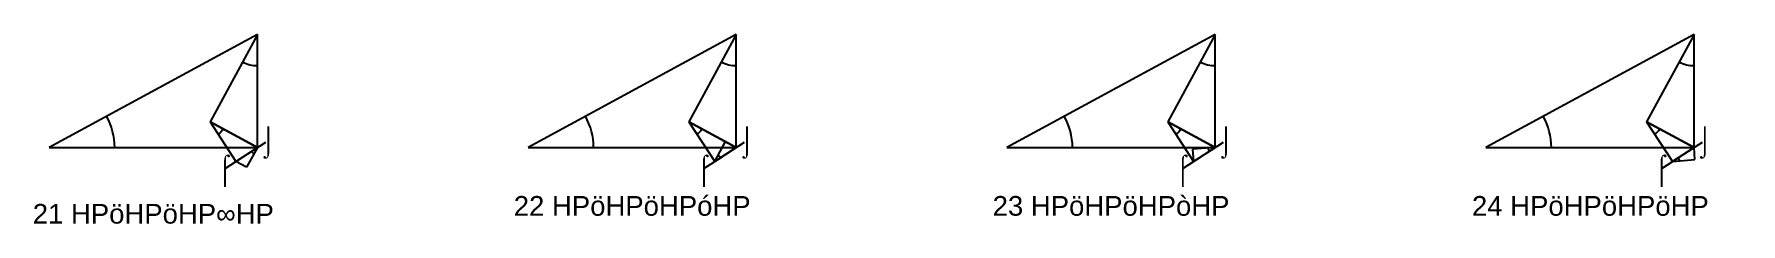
# Model space of a CAD drawing. Header units: millimetres. Extents: x 915202 to 1524453, y -2147646 to 62068.
# Drawn here: x 1029714 to 1124694, y -144732 to -134166 of the extents above; entities that cross this region are included whole.
import ezdxf
from ezdxf.enums import TextEntityAlignment as Align

# ---------------------------------------------------------------- set-up
doc = ezdxf.new("R2010")
doc.units = ezdxf.units.MM
doc.linetypes.add('ACAD_ISO02W100', pattern=[15, 12, -3])
for name, color, linetype in [('BASE', 170, 'Continuous'), ('HYPOTENUSE', 20, 'Continuous'), ('PERPENDICULAR', 90, 'Continuous'), ('Standard', 7, 'Continuous')]:
    doc.layers.add(name, color=color, linetype=linetype)
doc.styles.add('Arial', font='arial_0.ttf')

msp = doc.modelspace()

# ---------------------------------------------------------------- texts
at = {"style": 'Arial'}
for s, height, p in [('⌡', 1095, (1042741, -140086)), ('⌡', 1095, (1069389, -140086)), ('⌡', 1095, (1096038, -140086)), ('⌡', 1095, (1122687, -140086)), ('⌠', 1095, (1040342, -141646)), ('⌠', 1095, (1066990, -141646)), ('⌠', 1095, (1093639, -141646)), ('⌠', 1095, (1120288, -141646)), ('22 HPöHPöHPóHP', 1095.21, (1062996, -143730)), ('23 HPöHPöHPòHP', 1095.21, (1089645, -143730)), ('24 HPöHPöHPöHP', 1095.21, (1116320, -143730)), ('21 HPöHPöHP∞HP', 1095.21, (1036347, -144169))]:
    msp.add_text(s, height=height, dxfattribs=at).set_placement(p, align=Align.MIDDLE_CENTER)

# ---------------------------------------------------------------- blocks, each defined once
blk = doc.blocks.new('fundamental_block_GT')
at = {"color": 4}
blk.add_arc((0.1, -2.3), 276.6, 359.9799, 28.42535, dxfattribs=at)
at = {"layer": 'BASE'}
blk.add_line((0, 0), (878.9, -7.5), dxfattribs=at)
at = {"layer": 'HYPOTENUSE'}
blk.add_line((882.9, 469.5), (0, 0), dxfattribs=at)
at = {"layer": 'PERPENDICULAR'}
blk.add_line((878.9, -7.5), (882.9, 469.5), dxfattribs=at)

# ---------------------------------------------------------------- linework, layer by layer
at = {"color": 4, "linetype": 'ACAD_ISO02W100', "ltscale": 100}
for p, q in [((1040342, -141646), (1042741, -140086)), ((1066990, -141646), (1069389, -140086)), ((1093639, -141646), (1096038, -140086)), ((1120288, -141646), (1122687, -140086))]:
    msp.add_line(p, q, dxfattribs=at)

# ---------------------------------------------------------------- block references
for p, xscale, yscale, zscale, rotation in [((1042141, -134188), 6.288365151230212, 6.288365151230212, 6.288365151230212, 242.0000000000004), ((1068790, -134188), 6.288365151230212, 6.288365151230212, 6.288365151230212, 242.0000000000004), ((1095438, -134188), 6.288365151230212, 6.288365151230212, 6.288365151230212, 242.0000000000004), ((1122087, -134188), 6.288365151230212, 6.288365151230212, 6.288365151230212, 242.0000000000004), ((1039505, -139046), 2.999423122772284, 2.999423122772284, 2.999423122772284, 303.5116672382099), ((1066153, -139046), 2.999423122772284, 2.999423122772284, 2.999423122772284, 303.5116672382099), ((1092802, -139046), 2.999423122772284, 2.999423122772284, 2.999423122772284, 303.5116672382099), ((1119451, -139046), 2.999423122772284, 2.999423122772284, 2.999423122772284, 303.5116672382099), ((1042141, -140476), -1.430664227197564, 1.430664227197563, 1.430664227197564, 61.02333447641834), ((1067590, -141256), -1.430664227197564, 1.430664227197563, 1.430664227197564, 241.0233344764183), ((1095438, -140476), 1.430664227197564, 1.430664227197564, 1.430664227197564, 185.023334476422), ((1120887, -141256), 1.430664227197564, 1.430664227197564, 1.430664227197564, 5.023334476421994)]:
    msp.add_blockref('fundamental_block_GT', p, dxfattribs=dict(xscale=xscale, yscale=yscale, zscale=zscale, rotation=rotation))
at = {"layer": 'Standard', "xscale": 13.18371388650824, "yscale": 13.18371388650824, "zscale": 13.18371388650824, "rotation": 0.4883327617913192}
for p in [(1030554, -140476), (1057202, -140476), (1083851, -140476), (1110500, -140476)]:
    msp.add_blockref('fundamental_block_GT', p, dxfattribs=at)

msp.set_redraw_order([(e.dxf.handle, doc.entitydb.next_handle()) for e in msp.query("TEXT MTEXT ATTDEF DIMENSION ARC_DIMENSION")])  # texts and dimensions are drawn at this point

doc.saveas('drawing.dxf')
